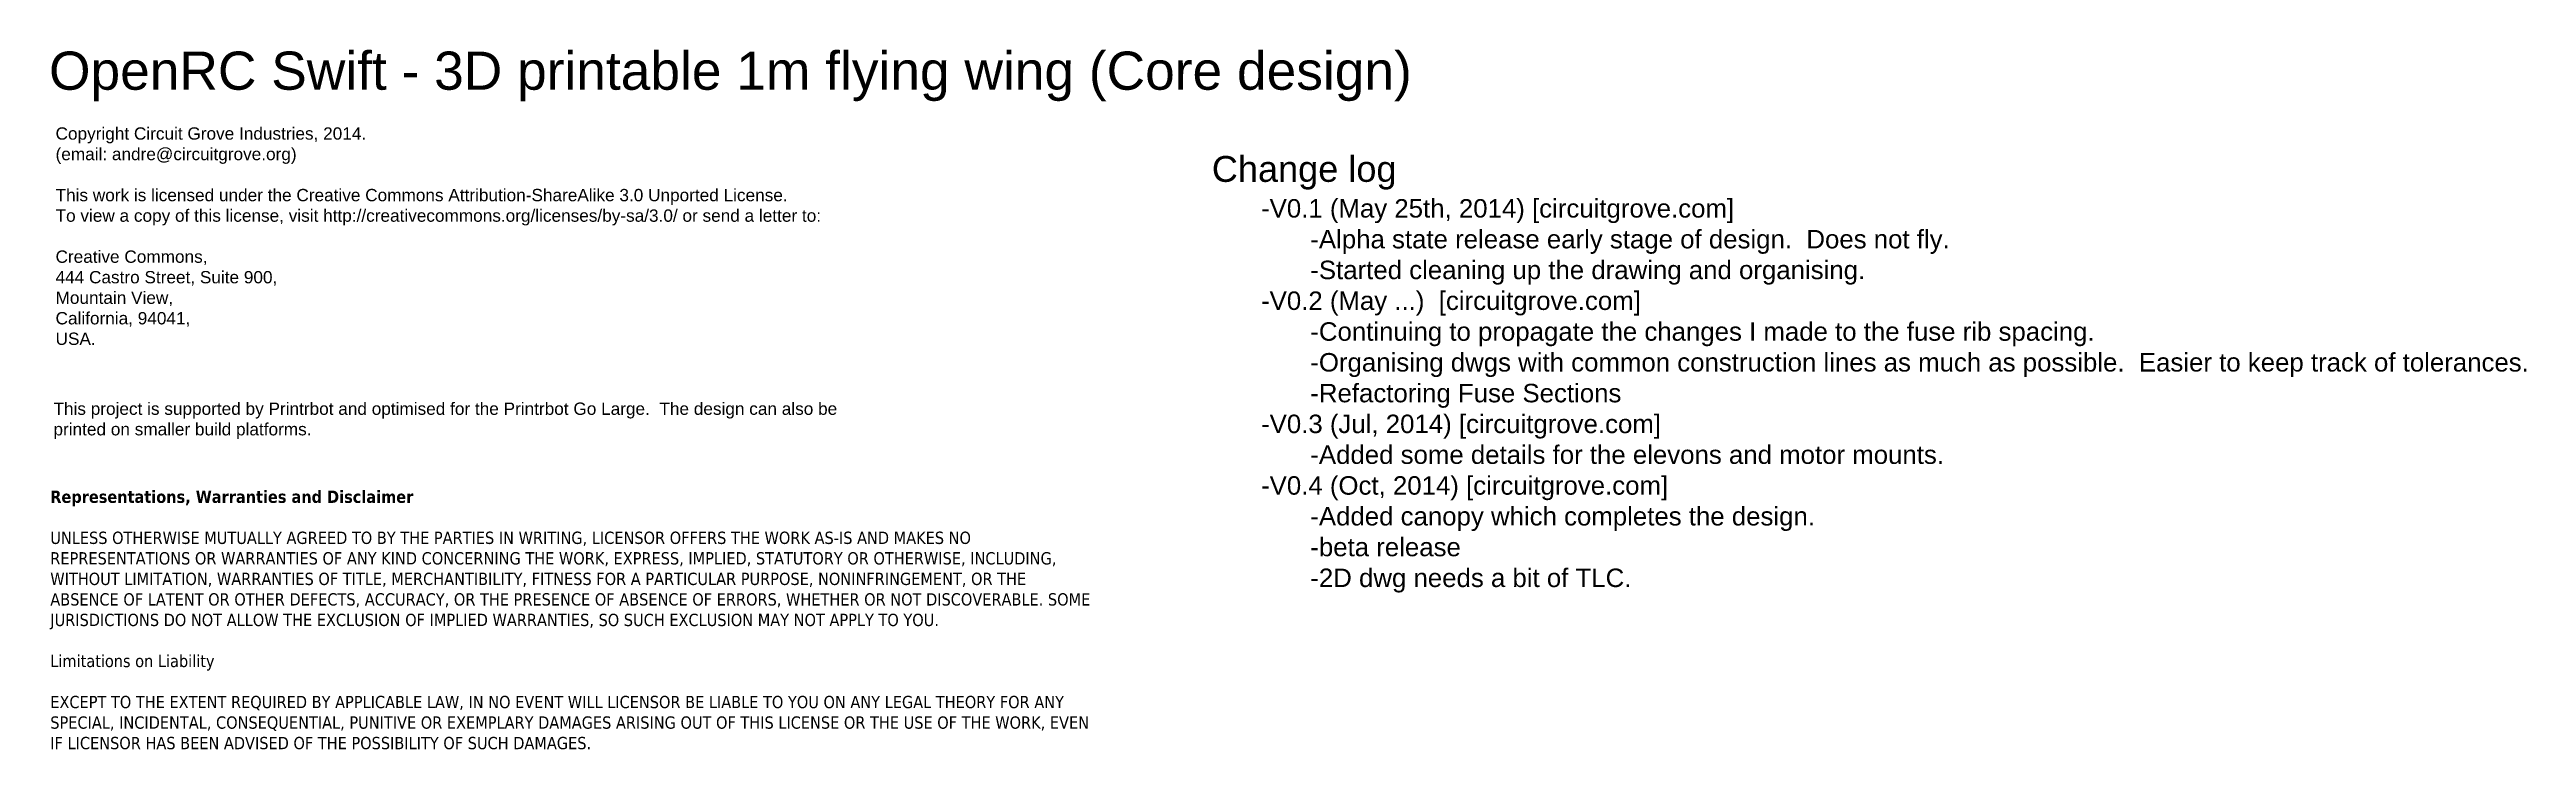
# Model space of a CAD drawing. Extents: x -4140 to 2524, y -1472 to 1305.
# Drawn here: x -1691 to 322, y 736 to 1305 of the extents above; entities that cross this region are included whole.
import ezdxf

# ---------------------------------------------------------------- set-up
doc = ezdxf.new("R2010")
doc.units = 0
doc.header["$MEASUREMENT"] = 0
doc.layers.add('CONSTRUCTION', color=2, linetype='CONTINUOUS')
doc.layers.add('NOTES', color=4, linetype='CONTINUOUS')
doc.styles.add('CIRCUITGROVE', font='arial.ttf', dxfattribs={"height": 10})

msp = doc.modelspace()

# ---------------------------------------------------------------- texts
at = {"layer": 'CONSTRUCTION', "color": 4, "insert": (-746.39489, 1218.39674), "char_height": 10, "width": 1571.4553382, "attachment_point": 1, "style": 'CIRCUITGROVE'}
msp.add_mtext('{\\H2.1x;Change log\\P\\H0.714286x;^I-V0.1 (May 25th, 2014) [circuitgrove.com] \\P^I^I-Alpha state release early stage of design.  Does not fly.  \\P^I^I-Started cleaning up the drawing and organising. \\P^I-V0.2 (May ...)  [circuitgrove.com]\\P^I^I-Continuing to propagate the changes I made to the fuse rib spacing.  \\P^I^I-Organising dwgs with common construction lines as much as possible.  Easier to keep track of tolerances.\\P^I^I-Refactoring Fuse Sections\\P^I-V0.3 (Jul, 2014) [circuitgrove.com]\\P^I^I-Added some details for the elevons and motor mounts.\\P^I-V0.4 (Oct, 2014) [circuitgrove.com]\\P^I^I-Added canopy which completes the design.\\P^I^I-\\H1x;beta release\\P\\H1x;^I^I-2D dwg needs a bit of TLC.\\P^I^I }', dxfattribs=at)
at = {"layer": 'NOTES', "color": 2, "insert": (-1690.98208, 1303.20475), "char_height": 31, "width": 1469.3081972, "attachment_point": 1, "style": 'CIRCUITGROVE'}
msp.add_mtext('{OpenRC Swift - 3D printable 1m flying wing (Core design)}', dxfattribs=at)
at = {"layer": 'NOTES', "char_height": 10, "attachment_point": 1, "style": 'CIRCUITGROVE'}
for s, insert, width in [('{Copyright Circuit Grove Industries, 2014. \\P(email: andre@circuitgrove.org)\\P\\PThis work is licensed under the Creative Commons Attribution-ShareAlike 3.0 Unported License. \\PTo view a copy of this license, visit http://creativecommons.org/licenses/by-sa/3.0/ or send a letter to: \\P\\PCreative Commons, \\P444 Castro Street, Suite 900, \\PMountain View, \\PCalifornia, 94041, \\PUSA.}', (-1685.69007, 1241.67602), 3497.0219491), ('{This project is supported by Printrbot and optimised for the Printrbot Go Large.  The design can also be printed on smaller build platforms.}', (-1687.39044, 1018.1771), 650.1235282)]:
    msp.add_mtext(s, dxfattribs=dict(at, insert=insert, width=width))
at = {"layer": 'NOTES', "color": 1, "insert": (-1689.96609, 946.66752), "char_height": 10, "width": 844.3836138, "attachment_point": 1, "style": 'CIRCUITGROVE'}
msp.add_mtext('{\\fTahoma|b1|i0|c0|p0;Representations, Warranties and Disclaimer\\fTahoma|b0|i0|c0|p0;\\P\\PUNLESS OTHERWISE MUTUALLY AGREED TO BY THE PARTIES IN WRITING, LICENSOR OFFERS THE WORK AS-IS AND MAKES NO REPRESENTATIONS OR WARRANTIES OF ANY KIND CONCERNING THE WORK, EXPRESS, IMPLIED, STATUTORY OR OTHERWISE, INCLUDING, WITHOUT LIMITATION, WARRANTIES OF TITLE, MERCHANTIBILITY, FITNESS FOR A PARTICULAR PURPOSE, NONINFRINGEMENT, OR THE ABSENCE OF LATENT OR OTHER DEFECTS, ACCURACY, OR THE PRESENCE OF ABSENCE OF ERRORS, WHETHER OR NOT DISCOVERABLE. SOME JURISDICTIONS DO NOT ALLOW THE EXCLUSION OF IMPLIED WARRANTIES, SO SUCH EXCLUSION MAY NOT APPLY TO YOU. \\P\\PLimitations on Liability\\P\\PEXCEPT TO THE EXTENT REQUIRED BY APPLICABLE LAW, IN NO EVENT WILL LICENSOR BE LIABLE TO YOU ON ANY LEGAL THEORY FOR ANY SPECIAL, INCIDENTAL, CONSEQUENTIAL, PUNITIVE OR EXEMPLARY DAMAGES ARISING OUT OF THIS LICENSE OR THE USE OF THE WORK, EVEN IF LICENSOR HAS BEEN ADVISED OF THE POSSIBILITY OF SUCH DAMAGES.}', dxfattribs=at)

doc.saveas('drawing.dxf')
